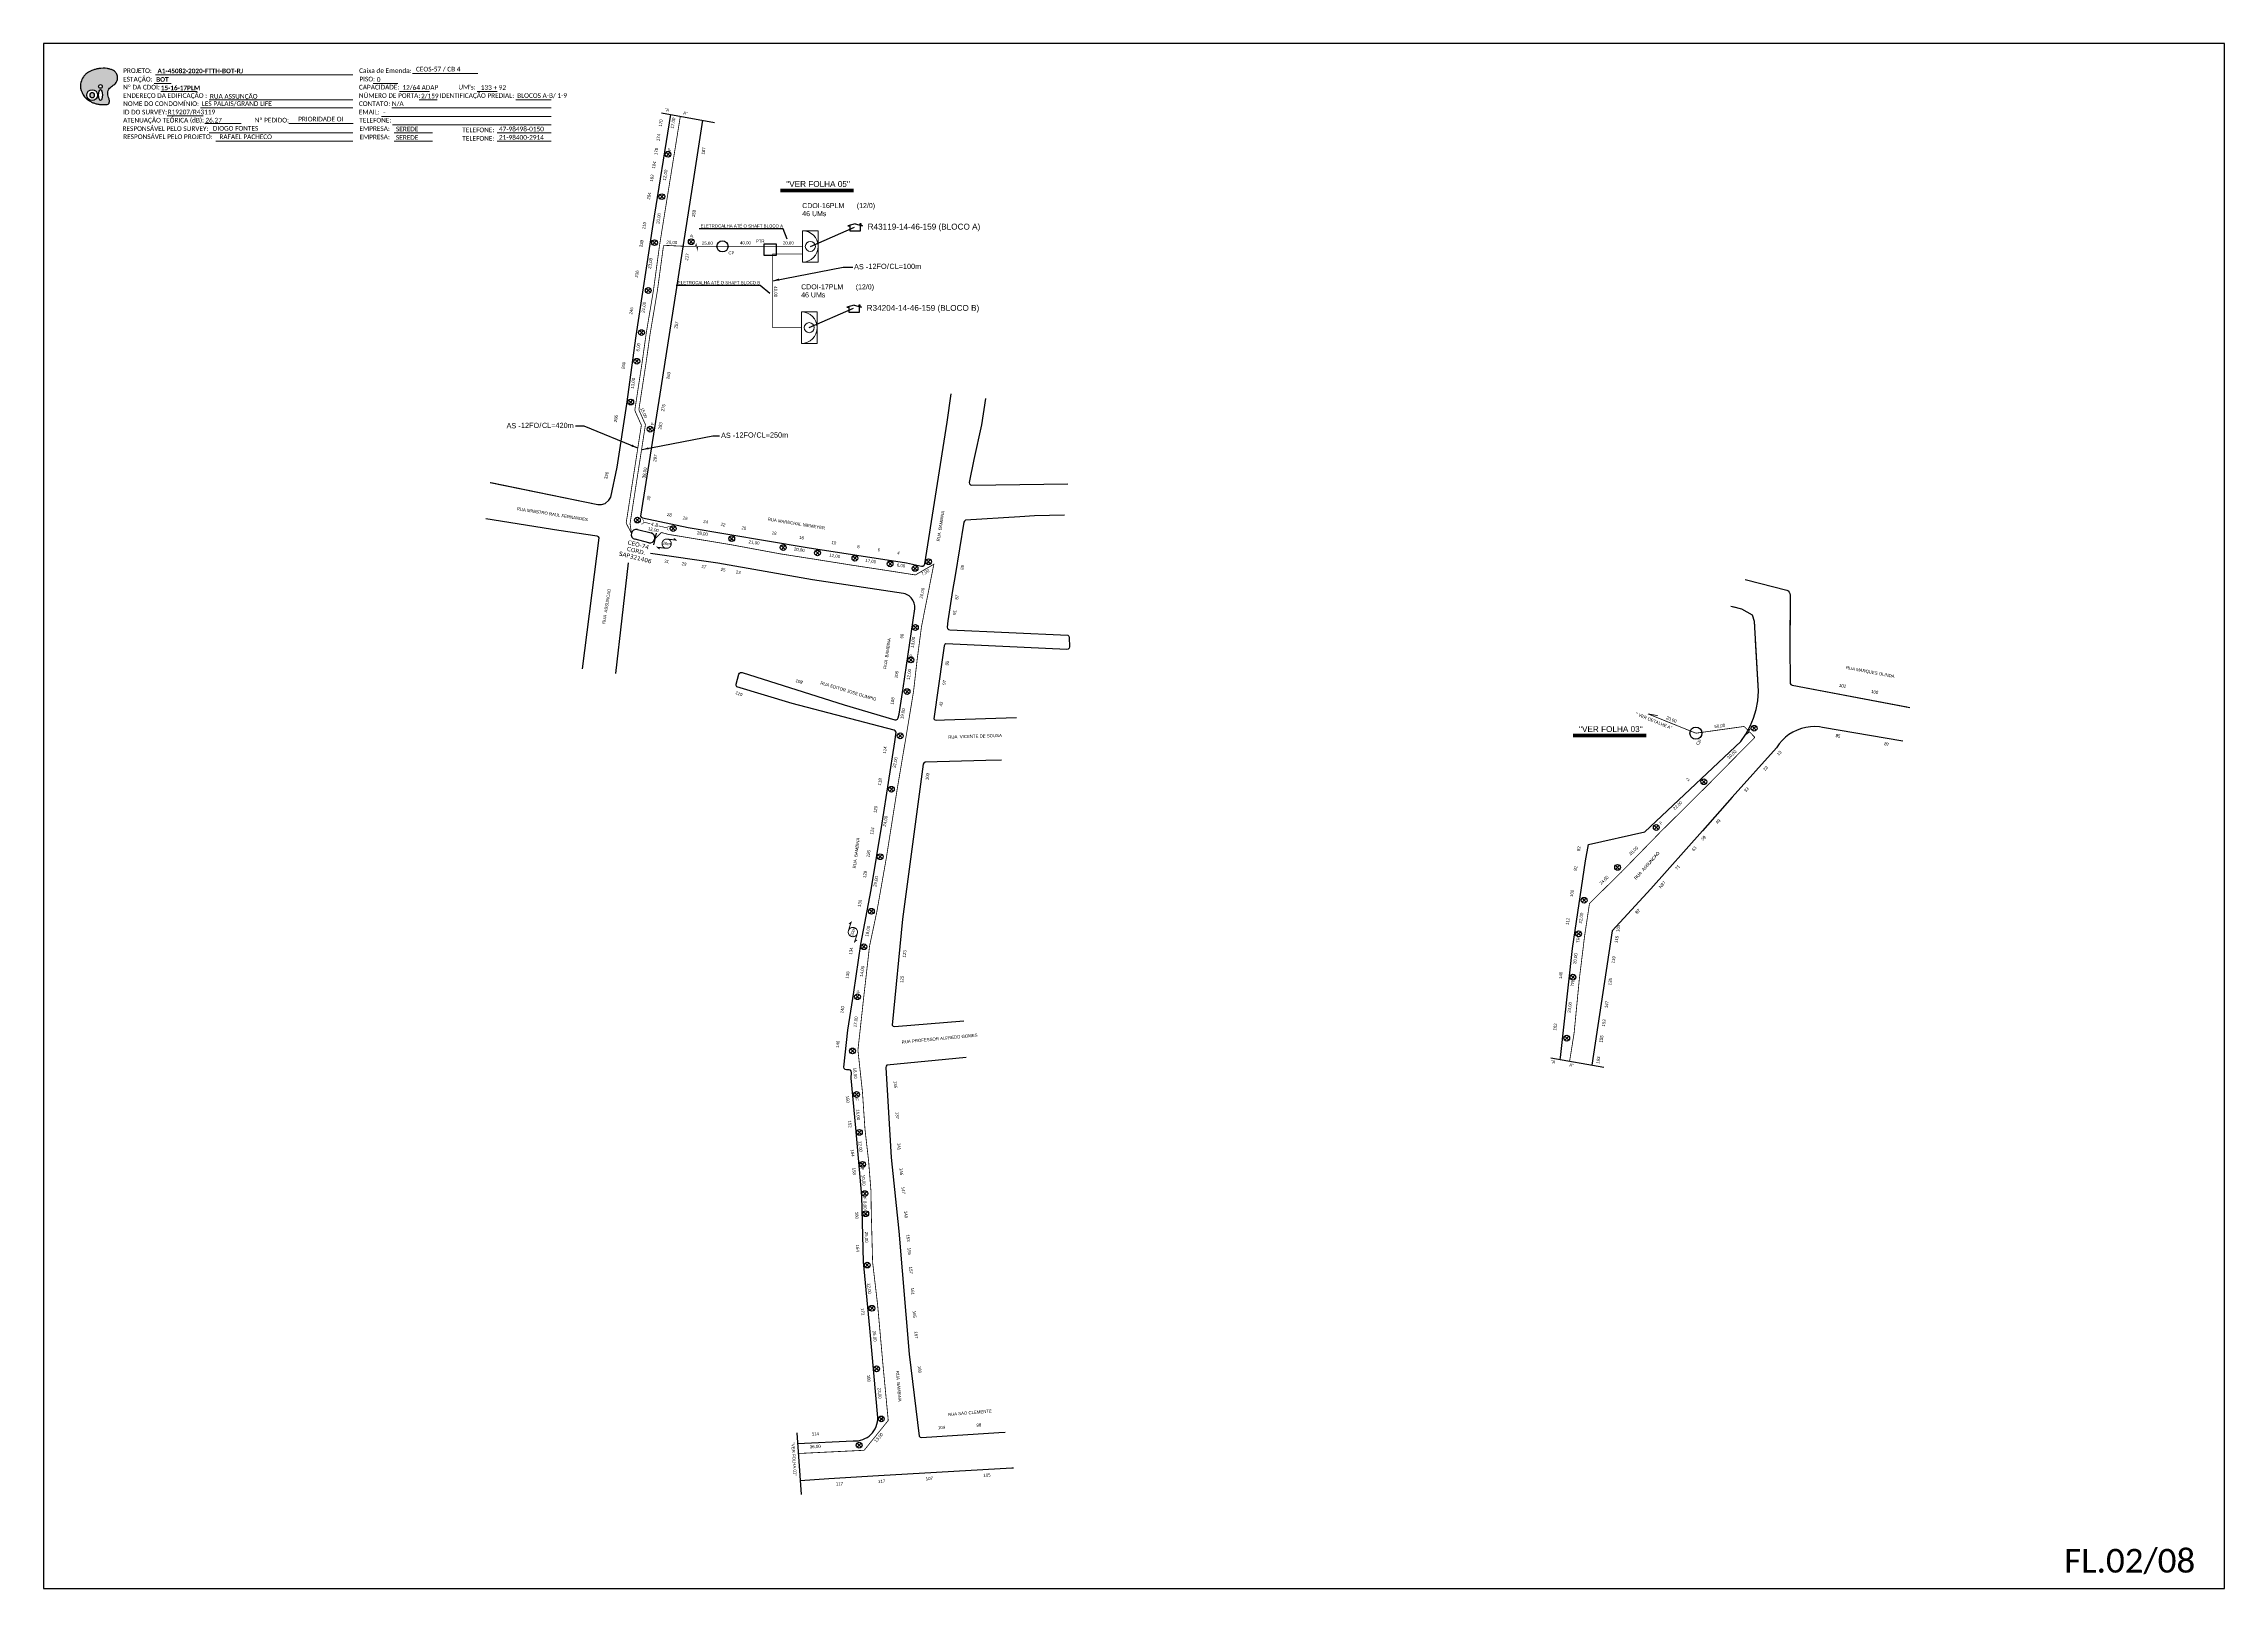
# Model space of a CAD drawing. Header units: inches. Extents: x 10034 to 13570, y 6075 to 9325.
# Drawn here: x 10933 to 11772, y 8731 to 9325 of the extents above; entities that cross this region are included whole.
import ezdxf
from ezdxf.enums import TextEntityAlignment as Align

# ---------------------------------------------------------------- set-up
doc = ezdxf.new("R2010")
doc.units = ezdxf.units.IN
doc.header["$MEASUREMENT"] = 0
doc.linetypes.add('DASHED', pattern=[0.75, 0.5, -0.25])
doc.layers.add("20.0-LEGENDA DOS CDO'S", color=1, linetype='Continuous', lineweight=0)
doc.layers.add('20.1-CDO_INTERIOR', color=1, linetype='Continuous', lineweight=0)
for name, color, linetype in [('20.4-CEOS', 1, 'Continuous'), ('ALINHAMENTO PREDIAL', 120, 'Continuous'), ('CAIXAS SUB.', 7, 'Continuous'), ('CAP a instalar', 1, 'Continuous'), ('Cordoalha', 7, 'Continuous'), ('Legenda', 1, 'Continuous'), ('METRAGEM', 7, 'Continuous'), ('NOME LOGRADOURO', 252, 'Continuous'), ('NUMERAÇÃO', 7, 'Continuous'), ('surveys', 7, 'Continuous'), ('surveys legendas', 7, 'Continuous')]:
    doc.layers.add(name, color=color, linetype=linetype)
doc.layers.add('DROP DE CLIENTE', color=140, linetype='Continuous', plot=False)
doc.styles.add('ARIAL', font='arial.ttf')
doc.styles.add('siredit', font='verdana.ttf')
doc.styles.add('WMF-Calibri0', font='CALIBRI.TTF')
doc.styles.add('WMF-Calibri1', font='CALIBRIB.TTF')
doc.linetypes.add('FENCELINE1', pattern='A,0.25,-0.1,[133,ltypeshp.shx,S=0.1,R=0,X=-0.1,Y=0],-0.1,1', length=1.45)
doc.dimstyles.new('ISO-25', dxfattribs={"dimtxt": 2.5, "dimasz": 2.5, "dimexe": 1.25, "dimexo": 0.625, "dimtad": 1, "dimtxsty": 'Standard', "dimcen": 2.5, "dimadec": 0, "dimazin": 0, "dimtfac": 1, "dimtmove": 0, "dimatfit": 3, "dimfxl": 0, "dimarcsym": 0})
doc.dimstyles.get("Standard").update_dxf_attribs({"dimtxt": 0.18, "dimasz": 0.18, "dimexe": 0.18, "dimexo": 0.0625, "dimgap": 0.09, "dimtad": 0, "dimtih": 1, "dimtoh": 1, "dimdec": 4, "dimzin": 0, "dimdsep": 46, "dimtxsty": 'Standard', "dimcen": 0.09, "dimadec": 0, "dimazin": 0, "dimtfac": 1, "dimtdec": 4, "dimtofl": 0, "dimtmove": 0, "dimatfit": 3, "dimfxl": 0, "dimtolj": 1, "dimtzin": 0, "dimarcsym": 0})

# ---------------------------------------------------------------- blocks, each defined once
blk = doc.blocks.new('OI')
h = blk.add_hatch(color=40)
edge = h.paths.add_edge_path()
edge.add_spline(control_points=[(4.35, -0.67), (3.92, -0.99), (3.26, -1.5), (2.81, -2.59), (2.9, -3.5), (3.06, -4.27), (3.31, -4.85), (3.37, -5.39), (3.4, -5.88), (3.2, -6.4), (2.54, -6.61), (1.65, -6.63), (0.55, -6.67), (-0.56, -6.42), (-1.61, -6.14), (-2.77, -5.61), (-3.92, -4.77), (-4.89, -3.7), (-5.34, -2.65), (-5.6, -1.94), (-5.85, -0.96), (-5.71, 0.47), (-5.1, 2.02), (-4.14, 3.02), (-3.3, 3.61), (-2.37, 4.16), (-1.36, 4.44), (-0.56, 4.7), (0.79, 4.85), (2.24, 4.97), (3.79, 4.57), (4.67, 4.21), (5.44, 3.65), (5.76, 2.99), (6.03, 2.21), (6.01, 1.46), (5.72, 0.64), (5.31, 0.08), (4.88, -0.38), (4.51, -0.55), (4.35, -0.67)], knot_values=[0, 0, 0, 0, 1.60434, 2.417191, 3.427595, 4.282808, 4.776746, 5.304182, 5.888771, 6.258406, 6.858137, 7.79129, 8.986195, 10.124242, 11.187857, 12.242908, 13.953784, 15.414161, 16.515391, 17.349188, 17.675853, 19.552021, 21.515531, 22.568638, 23.63245, 24.621084, 25.782718, 26.745347, 27.142653, 29.870543, 31.004649, 31.921532, 32.709589, 33.801391, 34.042471, 35.192333, 35.971461, 36.628871, 37.254359, 37.836911, 37.836911, 37.836911, 37.836911], degree=3, periodic=0)
h.paths.add_polyline_path([(1.13, -0.87, -1), (-0.04, -0.87, -1)], flags=16)
edge = h.paths.add_edge_path(flags=16)
edge.add_ellipse((0.56, -3.59), major_axis=(-0.02, 1.71), ratio=0.361305, start_angle=0, end_angle=360)
h.paths.add_polyline_path([(-0.36, -3.62, -1), (-3.8, -3.62, -1)], flags=16)
edge = h.paths.add_edge_path(flags=0)
edge.add_ellipse((-2.08, -3.62), major_axis=(0, 0.885), ratio=0.758294, start_angle=0, end_angle=360)
at = {"color": 40}
for centre, radius in [((-2.08, -3.62), 1.72), ((0.54, -0.87), 0.587)]:
    blk.add_circle(centre, radius, dxfattribs=at)
blk.add_ellipse((-2.08, -3.62), major_axis=(0, 0.885), ratio=0.758294, start_param=-3.141592653589792, end_param=3.141592653589792, dxfattribs=at)
blk.add_ellipse((0.56, -3.59), major_axis=(-0.02, 1.71), ratio=0.361305, dxfattribs=at)
at = {"color": 40, "start_tangent": (-0.800898, -0.598801), "end_tangent": (-0.800898, -0.598801)}
blk.add_spline([(4.35, -0.67), (3.2, -1.78), (2.9, -2.54), (2.92, -3.55), (3.12, -4.38), (3.28, -4.85), (3.37, -5.37), (3.35, -5.95), (3.2, -6.29), (2.66, -6.55), (1.73, -6.63), (0.54, -6.62), (-0.58, -6.41), (-1.6, -6.11), (-2.56, -5.67), (-3.95, -4.67), (-4.89, -3.56), (-5.37, -2.56), (-5.64, -1.78), (-5.72, -1.46), (-5.63, 0.42), (-4.84, 2.22), (-4.13, 2.99), (-3.27, 3.62), (-2.4, 4.09), (-1.3, 4.47), (-0.37, 4.72), (0.02, 4.77), (2.75, 4.8), (3.85, 4.53), (4.69, 4.16), (5.31, 3.68), (5.85, 2.73), (5.93, 2.5), (5.94, 1.35), (5.67, 0.62), (5.29, 0.08), (4.84, -0.36), (4.35, -0.67)], degree=3, dxfattribs=at)
blk = doc.blocks.new('SURVEY_SURVEY')
for p, q in [((0, 0.0000127), (-0.0000126, 0.000009)), ((-0.0000126, 0.000009), (-0.0000086, 0.000009)), ((-0.0000086, 0), (-0.0000086, 0.000009)), ((0.0000086, 0), (-0.0000086, 0)), ((0, 0.0000127), (0.0000126, 0.000009)), ((0.0000084, 0.0000132), (0.0000098, 0.0000132)), ((0.0000084, 0.0000103), (0.0000084, 0.0000132)), ((0.0000126, 0.000009), (0.0000086, 0.000009)), ((0.0000086, 0.000009), (0.0000086, 0)), ((0.0000098, 0.0000132), (0.0000098, 0.0000099))]:
    blk.add_line(p, q)
blk = doc.blocks.new('CDOI_INT')
at = {"layer": '20.1-CDO_INTERIOR', "color": 0, "lineweight": 18}
blk.add_lwpolyline([(4.25, -4.25), (4.25, 4.25), (0, 4.25), (0, -4.25)], close=True, dxfattribs=at)
blk.add_circle((2.12, 0), 1.36, dxfattribs=at)
blk.add_arc((0, 0), 4.25, 270, 90, dxfattribs=at)
at = {"layer": "20.0-LEGENDA DOS CDO'S", "color": 0, "style": 'ARIAL'}
for tag, p in [('SAP', (-0.08, 6.23)), ('CDO_N', (-0.08, 10.38)), ('SURVEY', (-0.08, 8.2)), ('SPLITER_1', (21.18, 10.38)), ('SPLITER_2', (21.19, 8.68)), ('1:XX', (5.94, -2.22)), ('UMS', (5.94, -4.24))]:
    blk.add_attdef(tag, p, '', height=1.36, dxfattribs=at)
blk.add_attdef('FIBRAS_UTILIZADAS', text='', height=1.36, dxfattribs=at).set_placement((15.34, 10.38), align=Align.CENTER)

msp = doc.modelspace()

# ---------------------------------------------------------------- linework, layer by layer
for points in [[(10933.35, 8730.9), (11771.91, 8730.9), (11771.91, 9324.9), (10933.35, 9324.9), (10933.35, 8730.9)], [(11170.92, 9298.25), (11191.27, 9294.62)], [(11216.68, 9268.94), (11244.76, 9268.94)], [(11216.68, 9268.49), (11244.76, 9268.49)], [(11216.68, 9268.03), (11244.76, 9268.03)], [(11521.52, 9059.31), (11549.6, 9059.31)], [(11521.52, 9058.86), (11549.6, 9058.86)], [(11521.52, 9058.41), (11549.6, 9058.41)], [(11512.91, 8934.96), (11533.25, 8931.33)], [(11223.01, 8790.74), (11224.6, 8767)]]:
    msp.add_lwpolyline(points)
at = {"color": 7, "lineweight": 0}
for points in [[(10975.82, 9309.58), (10982.37, 9309.58)], [(10976.33, 9312.86), (11052.3, 9312.86)], [(11060.1, 9309.62), (11069.58, 9309.62)], [(11075.14, 9313.35), (11100.28, 9313.35)], [(10978.48, 9306.51), (10992.42, 9306.51)], [(10993.64, 9300.16), (11052.3, 9300.16)], [(10997.05, 9303.27), (11052.3, 9303.27)], [(11067.26, 9300.16), (11128.49, 9300.16)], [(11070.15, 9306.51), (11081.77, 9306.51)], [(11077.73, 9303.27), (11084.68, 9303.27)], [(11100.09, 9306.51), (11107.76, 9306.51)], [(11114.91, 9303.27), (11128.46, 9303.27)], [(10980.8, 9297.1), (10994.74, 9297.1)], [(10995.33, 9294.13), (11009.28, 9294.13)], [(11027.66, 9294.14), (11052.16, 9294.14)], [(11028.17, 9294.14), (11052.32, 9294.14)], [(11063.22, 9296.92), (11128.49, 9296.92)], [(11067.51, 9293.69), (11128.49, 9293.69)], [(10997.05, 9290.58), (11052.3, 9290.58)], [(10999.54, 9287.34), (11052.3, 9287.34)], [(11068.12, 9290.58), (11082.92, 9290.58)], [(11068.12, 9287.34), (11082.92, 9287.34)], [(11107.72, 9290.58), (11128.49, 9290.58)], [(11107.72, 9287.34), (11128.49, 9287.34)]]:
    msp.add_lwpolyline(points, dxfattribs=at)
at = {"color": 1, "linetype": 'FENCELINE1', "ltscale": 2, "const_width": 0.3}
for points in [[(11178.18, 9296.96), (11170.2, 9247.42)], [(11160.66, 9183.87), (11163.52, 9202.52), (11165.05, 9213.44), (11167.84, 9229.97), (11170.2, 9247.42)], [(11162.23, 9184.08), (11165.02, 9202.3), (11166.55, 9213.21), (11169.34, 9229.74), (11171.71, 9247.22)], [(11171.8, 9247.35), (11180.76, 9246.92), (11182.85, 9246.92)], [(11185.64, 9246.92), (11225.16, 9246.92)], [(11225.16, 9243.97), (11213.7, 9243.97), (11213.7, 9215.68), (11224.75, 9215.68)], [(11157.35, 9140.54), (11163.2, 9178.19), (11160.66, 9183.87)], [(11158.85, 9140.31), (11164.77, 9178.4), (11162.23, 9184.08)], [(11159.36, 9136.63), (11157.35, 9140.54)], [(11159.36, 9136.63), (11158.85, 9140.31)], [(11168.37, 9134.41), (11170.88, 9136.93)], [(11223.55, 8782.77), (11248.86, 8784), (11258.13, 8795.47), (11256.12, 8816.64), (11254.04, 8839.95), (11252.12, 8856.29), (11251.6, 8875.54), (11251.48, 8883.79), (11250.58, 8895.2), (11249.18, 8907.47), (11248.21, 8921.8), (11246.47, 8937.83), (11248.7, 8958.23), (11250.93, 8977.81), (11253.79, 8991.34), (11257.41, 9011.86), (11261.59, 9038.34), (11265, 9058.55), (11267.86, 9075.8), (11269.25, 9088.09), (11270.92, 9100.75), (11275.66, 9124.7), (11268.56, 9120.59), (11257.82, 9122.27), (11244.1, 9124.36), (11229.68, 9126.66), (11216.73, 9128.68), (11197.14, 9132.31), (11173.47, 9136.21), (11170.88, 9136.93)], [(11568.69, 9059.74), (11550.25, 9067.17)], [(11591.36, 9058.14), (11573.21, 9039.75), (11555.09, 9021.79), (11539.94, 9006.24), (11527.78, 8994.3), (11525.9, 8981.79), (11523.85, 8965.03), (11521.86, 8944.4), (11520.14, 8933.67)], [(11587.26, 9062.34), (11568.69, 9059.74)], [(11587.93, 9061.67), (11587.26, 9062.34)], [(11591.36, 9058.14), (11589.87, 9059.67)]]:
    msp.add_lwpolyline(points, dxfattribs=at)
at = {"color": 1}
for points in [[(11172.64, 9283.11), (11174.25, 9281.58)], [(11174.21, 9283.14), (11172.68, 9281.54)], [(11170.26, 9266.82), (11171.86, 9265.29)], [(11171.82, 9266.86), (11170.3, 9265.25)], [(11181.56, 9249.5), (11183.17, 9247.97)], [(11183.13, 9249.54), (11181.6, 9247.93)], [(11167.47, 9249.12), (11169.07, 9247.59)], [(11169.03, 9249.16), (11167.5, 9247.55)], [(11165.04, 9230.74), (11166.65, 9229.21)], [(11166.61, 9230.78), (11165.08, 9229.17)], [(11162.44, 9214.54), (11164.05, 9213.01)], [(11164.01, 9214.57), (11162.48, 9212.97)], [(11160.64, 9203.54), (11162.25, 9202.01)], [(11162.21, 9203.58), (11160.68, 9201.97)], [(11158.28, 9187.84), (11159.89, 9186.31)], [(11159.85, 9187.88), (11158.32, 9186.27)], [(11165.78, 9177.39), (11167.39, 9175.86)], [(11167.35, 9177.43), (11165.82, 9175.82)], [(11160.89, 9142.46), (11162.5, 9140.93)], [(11162.46, 9142.5), (11160.93, 9140.89)], [(11174.62, 9139.18), (11176.22, 9137.65)], [(11176.19, 9139.22), (11174.66, 9137.62)], [(11197.14, 9135.3), (11198.75, 9133.78)], [(11198.71, 9135.34), (11197.18, 9133.74)], [(11216.94, 9131.86), (11218.55, 9130.33)], [(11218.51, 9131.9), (11216.98, 9130.3)], [(11230.13, 9129.82), (11231.74, 9128.29)], [(11231.7, 9129.86), (11230.17, 9128.25)], [(11244.52, 9127.78), (11246.13, 9126.25)], [(11246.09, 9127.82), (11244.56, 9126.21)], [(11258.04, 9125.59), (11259.65, 9124.06)], [(11259.61, 9125.63), (11258.08, 9124.02)], [(11267.64, 9123.86), (11269.25, 9122.33)], [(11269.21, 9123.9), (11267.68, 9122.29)], [(11272.83, 9126.45), (11274.43, 9124.92)], [(11274.39, 9126.49), (11272.86, 9124.88)], [(11267.78, 9101.14), (11269.38, 9099.62)], [(11269.34, 9101.18), (11267.82, 9099.58)], [(11266, 9088.67), (11267.61, 9087.14)], [(11267.57, 9088.71), (11266.04, 9087.1)], [(11264.56, 9076.51), (11266.17, 9074.98)], [(11266.13, 9076.55), (11264.6, 9074.94)], [(11261.93, 9059.47), (11263.53, 9057.94)], [(11263.49, 9059.51), (11261.97, 9057.91)], [(11590.31, 9062.41), (11591.91, 9060.88)], [(11591.87, 9062.45), (11590.35, 9060.85)], [(11570.92, 9041.83), (11572.53, 9040.3)], [(11572.49, 9041.87), (11570.96, 9040.26)], [(11258.55, 9038.95), (11260.16, 9037.42)], [(11260.12, 9038.99), (11258.59, 9037.38)], [(11552.67, 9024.23), (11554.27, 9022.7)], [(11554.23, 9024.27), (11552.71, 9022.66)], [(11254.21, 9013.02), (11255.82, 9011.5)], [(11255.78, 9013.06), (11254.25, 9011.46)], [(11537.78, 9008.91), (11539.38, 9007.38)], [(11539.35, 9008.95), (11537.82, 9007.34)], [(11250.84, 8992.02), (11252.44, 8990.49)], [(11252.4, 8992.06), (11250.88, 8990.45)], [(11524.9, 8996.27), (11526.51, 8994.75)], [(11526.47, 8996.31), (11524.94, 8994.71)], [(11522.78, 8983.36), (11524.39, 8981.83)], [(11524.35, 8983.4), (11522.82, 8981.79)], [(11247.98, 8978.4), (11249.58, 8976.87)], [(11249.55, 8978.44), (11248.02, 8976.83)], [(11520.63, 8966.7), (11522.23, 8965.17)], [(11522.2, 8966.73), (11520.67, 8965.13)], [(11245.5, 8959.16), (11247.11, 8957.64)], [(11247.07, 8959.2), (11245.54, 8957.6)], [(11518.24, 8943.23), (11519.85, 8941.7)], [(11519.81, 8943.27), (11518.28, 8941.66)], [(11243.59, 8938.31), (11245.2, 8936.78)], [(11245.16, 8938.35), (11243.63, 8936.74)], [(11245.14, 8921.57), (11246.75, 8920.04)], [(11246.71, 8921.61), (11245.18, 8920.01)], [(11246.25, 8907.01), (11247.85, 8905.48)], [(11247.81, 8907.05), (11246.29, 8905.44)], [(11247.48, 8894.72), (11249.09, 8893.19)], [(11249.05, 8894.76), (11247.52, 8893.15)], [(11248.34, 8883.47), (11249.95, 8881.94)], [(11249.91, 8883.51), (11248.38, 8881.9)], [(11248.67, 8875.75), (11250.28, 8874.22)], [(11250.24, 8875.79), (11248.71, 8874.18)], [(11249.25, 8855.99), (11250.85, 8854.46)], [(11250.81, 8856.03), (11249.28, 8854.42)], [(11251.06, 8839.36), (11252.67, 8837.83)], [(11252.63, 8839.4), (11251.1, 8837.79)], [(11252.87, 8816.08), (11254.47, 8814.55)], [(11254.43, 8816.12), (11252.9, 8814.51)], [(11254.67, 8796.82), (11256.28, 8795.29)], [(11256.24, 8796.86), (11254.71, 8795.25)], [(11246.14, 8786.74), (11247.75, 8785.21)], [(11247.71, 8786.78), (11246.18, 8785.17)]]:
    msp.add_lwpolyline(points, dxfattribs=at)
at = {"color": 1, "linetype": 'FENCELINE1', "ltscale": 2, "const_width": 0.3}
msp.add_lwpolyline([(11170.2, 9247.42), (11170.2, 9247.42)], close=True, dxfattribs=at)
at = {"color": 5, "const_width": 0.285}
for points in [[(11182.85, 9246.92), (11184.03, 9246.92), (11184.25, 9247.73), (11184.73, 9245.79), (11184.85, 9246.92), (11185.64, 9246.92)], [(11587.93, 9061.67), (11588.75, 9060.83), (11589.48, 9061.23), (11588.42, 9059.54), (11589.32, 9060.24), (11589.87, 9059.67)]]:
    msp.add_lwpolyline(points, dxfattribs=at)
at = {"color": 5}
msp.add_lwpolyline([(11210.36, 9247.94), (11215.03, 9247.94), (11215.03, 9243.37), (11210.36, 9243.37)], close=True, dxfattribs=at)
at = {"color": 1, "const_width": 0.377}
for points in [[(11173.12, 9134.39, 1.000012), (11172.72, 9130.85, 0.999978)], [(11242.83, 8983.81, 1.000012), (11246.23, 8982.74, 0.999978)]]:
    msp.add_lwpolyline(points, format="xyb", close=True, dxfattribs=at)
at = {"color": 1, "const_width": 0.377, "elevation": 0.38}
for points in [[(11173.12, 9134.39), (11176.46, 9134.01), (11175.7, 9134.66)], [(11242.83, 8983.81), (11243.83, 8987.02), (11243.05, 8986.39)]]:
    msp.add_lwpolyline(points, dxfattribs=at)
at = {"color": 1}
for points, const_width in [([(11172.72, 9130.85), (11169.39, 9131.22), (11170.26, 9130.51)], 0.377), ([(11550.25, 9067.17), (11554.05, 9066.48)], 0.3), ([(11246.23, 8982.74), (11245.23, 8979.55), (11246.1, 8980.27)], 0.377)]:
    msp.add_lwpolyline(points, dxfattribs=dict(at, const_width=const_width))
for centre in [(11173.44, 9282.34), (11171.06, 9266.05), (11168.27, 9248.36), (11182.37, 9248.73), (11165.84, 9229.97), (11163.24, 9213.77), (11161.44, 9202.77), (11159.09, 9187.08), (11166.58, 9176.63), (11161.69, 9141.69), (11175.42, 9138.42), (11197.94, 9134.54), (11217.74, 9131.1), (11230.94, 9129.05), (11245.32, 9127.01), (11258.84, 9124.83), (11268.44, 9123.1), (11273.63, 9125.69), (11268.58, 9100.38), (11266.8, 9087.9), (11265.36, 9075.75), (11262.73, 9058.71), (11591.11, 9061.65), (11571.73, 9041.06), (11259.35, 9038.18), (11553.47, 9023.46), (11255.02, 9012.26), (11538.58, 9008.15), (11251.64, 8991.25), (11525.71, 8995.51), (11523.59, 8982.59), (11248.78, 8977.64), (11521.43, 8965.93), (11246.3, 8958.4), (11519.04, 8942.46), (11244.4, 8937.55), (11245.95, 8920.81), (11247.05, 8906.25), (11248.29, 8893.95), (11249.14, 8882.71), (11249.47, 8874.98), (11250.05, 8855.22), (11251.86, 8838.59), (11253.67, 8815.32), (11255.47, 8796.05), (11246.94, 8785.97)]:
    msp.add_circle(centre, 1.11, dxfattribs=at)
at = {"color": 5}
msp.add_circle((11194.39, 9246.92), 2.14, dxfattribs=at)
at = {"layer": '20.4-CEOS', "color": 1}
for p, q in [((11166.03, 9133), (11160.77, 9134.3)), ((11161.7, 9138.05), (11166.95, 9136.75))]:
    msp.add_line(p, q, dxfattribs=at)
msp.add_lwpolyline([(11168.92, 9136.67), (11167.81, 9132.15)], dxfattribs=at)
for centre, start, end in [((11161.23, 9136.17), 76.13636, 256.13636), ((11166.49, 9134.87), 256.13636, 76.13636)]:
    msp.add_arc(centre, 1.93, start, end, dxfattribs=at)
at = {"layer": 'ALINHAMENTO PREDIAL'}
for points in [[(11105.08, 9156.14), (11146.51, 9147.62), (11147.93, 9147.64), (11149.27, 9148.09), (11150.71, 9149.29), (11151.4, 9150.53), (11153.85, 9162), (11157.64, 9186.22), (11161.23, 9212.5), (11167.76, 9255.37), (11174.56, 9297.6)], [(11105.37, 9156.08), (11146.51, 9147.62), (11147.93, 9147.64), (11149.27, 9148.09), (11150.71, 9149.29), (11151.4, 9150.53), (11153.85, 9162), (11157.64, 9186.22), (11161.23, 9212.5), (11167.76, 9255.37), (11174.56, 9297.6)], [(11186.7, 9295.44), (11183.41, 9273.77), (11170.68, 9192.52), (11162.86, 9143.23), (11163.14, 9142.8), (11163.6, 9142.56), (11181.2, 9138.78), (11226.93, 9131.19), (11265.1, 9125.22), (11270.95, 9124), (11271.47, 9124.03), (11271.9, 9124.32), (11272.14, 9124.83), (11280.76, 9179.29), (11282.36, 9190.22)], [(11295.54, 9188.38), (11294.01, 9178.27), (11290.98, 9165.02), (11289.25, 9156.16), (11289.39, 9155.66), (11289.76, 9155.3), (11290.25, 9155.17), (11327.22, 9155.68)], [(11140.54, 9084.52), (11146.97, 9134.81), (11146.7, 9135.25), (11146.16, 9135.51), (11131.45, 9137.64), (11103.36, 9142.2)], [(11325.91, 9143.59), (11314.35, 9143.28), (11308.79, 9143), (11287.85, 9141.61), (11287.43, 9141.3), (11287.22, 9140.83), (11283.92, 9120.34), (11282.78, 9114.66), (11281.04, 9102.94), (11280.83, 9100.56), (11280.94, 9100.05), (11281.29, 9099.67), (11281.78, 9099.51), (11327.2, 9097.38), (11327.58, 9097.03), (11327.73, 9096.54), (11327.85, 9092.9), (11327.69, 9092.41), (11327.31, 9092.06), (11326.81, 9091.95), (11280.27, 9094.09), (11279.85, 9093.79), (11279.64, 9093.32), (11279.08, 9089.79), (11275.67, 9065.2)], [(11158.08, 9125.23), (11153.23, 9082.71)], [(11242.62, 8945.5), (11244.89, 8960.18), (11247.56, 8978.59), (11251.6, 8999.49), (11255.82, 9025.12), (11260.7, 9056.42), (11261.12, 9060.17), (11260.85, 9060.61), (11260.41, 9060.86), (11221.2, 9071.17), (11199.94, 9077.6), (11199.64, 9078.03), (11199.62, 9078.62), (11200.63, 9082.42), (11200.89, 9082.86), (11201.34, 9083.12), (11201.9, 9083.11), (11241.16, 9070.6), (11260.7, 9064.94), (11261.22, 9064.93), (11261.67, 9065.18), (11261.94, 9065.62), (11262.37, 9067.12), (11263.91, 9077.02), (11268.32, 9107.55), (11268.35, 9108.12), (11268.32, 9108.69), (11268.24, 9109.25), (11268.09, 9109.8), (11267.89, 9110.33), (11267.63, 9110.84), (11267.33, 9111.32), (11266.97, 9111.76), (11266.57, 9112.17), (11266.13, 9112.53), (11265.65, 9112.84), (11265.14, 9113.1), (11264.61, 9113.31), (11263.98, 9113.47), (11229, 9118.68), (11192.62, 9125.18), (11166.72, 9128.84)], [(11587.59, 9118.81), (11603.62, 9114.73), (11604.16, 9114.43), (11604.59, 9113.98), (11604.86, 9113.41), (11604.94, 9112.84), (11604.87, 9093.75), (11604.97, 9078.88), (11605.25, 9078.44), (11605.73, 9078.21), (11651, 9069.65)], [(11588.19, 9118.66), (11603.62, 9114.73), (11604.16, 9114.43), (11604.59, 9113.98), (11604.86, 9113.41), (11604.94, 9112.84), (11604.9, 9101.27)], [(11516.52, 8934.31), (11516.63, 8935.04), (11521.22, 8976.97), (11526.23, 9010.68), (11527.4, 9016.93), (11549.04, 9021.86), (11586.02, 9056.55), (11587.95, 9059.37), (11589.58, 9062.38), (11590.89, 9065.54), (11591.86, 9068.82), (11592.48, 9072.18), (11592.74, 9075.85), (11591.24, 9102.68), (11590.44, 9105.19), (11586.34, 9107.39), (11582.93, 9108.29)], [(11591.35, 9100.84), (11591.24, 9102.68), (11590.44, 9105.19), (11586.34, 9107.39), (11582.14, 9108.5)], [(11516.52, 8934.31), (11516.63, 8935.04), (11521.22, 8976.97), (11526.23, 9010.68), (11527.4, 9016.93), (11549.04, 9021.86), (11586.02, 9056.55), (11587.95, 9059.37), (11589.58, 9062.38), (11590.89, 9065.54), (11591.86, 9068.82), (11592.48, 9072.18), (11592.74, 9075.85), (11591.64, 9095.56)], [(11604.87, 9095.3), (11604.87, 9093.75), (11604.97, 9078.88), (11605.25, 9078.44), (11605.73, 9078.21), (11649.79, 9069.88)], [(11275.67, 9065.2), (11276.04, 9064.85), (11276.55, 9064.73), (11279.77, 9064.83), (11307.45, 9065.74)], [(11648.27, 9056.63), (11617.38, 9061.95), (11616.23, 9062.14), (11614.47, 9062.27), (11612.7, 9062.22), (11610.95, 9061.98), (11609.24, 9061.56), (11607.58, 9060.96), (11605.99, 9060.2), (11604.49, 9059.27), (11603.09, 9058.19), (11601.81, 9056.97), (11600.67, 9055.62), (11599.68, 9054.16), (11582.63, 9035.12), (11571.18, 9022.17), (11551.42, 8999.84)], [(11301.73, 9049.37), (11295.7, 9049.21), (11272.27, 9048.57), (11271.85, 9048.28), (11271.62, 9047.77), (11263.57, 8988.22), (11259.62, 8947.51)], [(11551.42, 8999.84), (11536.5, 8983.76), (11528.66, 8932.15)], [(11259.62, 8947.51), (11259.99, 8947.14), (11260.57, 8947.01), (11287.19, 8949.12)], [(11223.29, 8786.64), (11244.7, 8787.61), (11245.62, 8787.59), (11246.54, 8787.67), (11247.45, 8787.85), (11248.33, 8788.12), (11249.18, 8788.48), (11249.99, 8788.93), (11250.75, 8789.46), (11251.45, 8790.07), (11252.08, 8790.74), (11252.63, 8791.48), (11253.11, 8792.27), (11253.5, 8793.11), (11253.8, 8793.99), (11254.01, 8794.89), (11254.12, 8795.8), (11254.14, 8796.61), (11251.04, 8830.99), (11248.65, 8856.44), (11248.01, 8881.77), (11245.71, 8908.05), (11243.9, 8927.09), (11244.03, 8929.23), (11243.93, 8929.74), (11243.59, 8930.12), (11243.04, 8930.29), (11242.11, 8930.29), (11241.61, 8930.42), (11241.24, 8930.79), (11241.11, 8931.36), (11242.62, 8945.5)], [(11288.04, 8935.09), (11257.65, 8932.05), (11257.29, 8931.68), (11257.17, 8931.14)], [(11257.17, 8931.14), (11259.21, 8896.59), (11262.26, 8868.23), (11266.15, 8820.91), (11270.06, 8789.41), (11270.43, 8789.05), (11270.98, 8788.93), (11300.67, 8790.84), (11303.09, 8791.02)], [(11306.23, 8777.14), (11305.67, 8777.16), (11254.37, 8774.17), (11235.29, 8772.99), (11224.24, 8772.3)]]:
    msp.add_lwpolyline(points, dxfattribs=at)
at = {"layer": 'CAIXAS SUB.', "color": 5}
msp.add_circle((11568.69, 9059.74), 2.31, dxfattribs=at)
at = {"layer": 'Cordoalha'}
for points, const_width in [([(11163.19, 9140.19, 0.925134), (11163.55, 9141.87)], 0.187), ([(11174.05, 9139.29, 0.983116), (11173.71, 9137.75, 0.983116)], 0.171)]:
    msp.add_lwpolyline(points, format="xyb", dxfattribs=dict(at, const_width=const_width))
at = {"layer": 'Cordoalha', "const_width": 0.247}
for points in [[(11166.64, 9140.32), (11164.15, 9140.86)], [(11173.14, 9138.68), (11169.82, 9139.45)]]:
    msp.add_lwpolyline(points, dxfattribs=at)
at = {"layer": 'DROP DE CLIENTE'}
for points in [[(11228.17, 9246.92), (11245.14, 9254.37)], [(11227.77, 9215.68), (11244.73, 9223.13)]]:
    msp.add_lwpolyline(points, dxfattribs=at)

# ---------------------------------------------------------------- block references
at = {"color": 7, "xscale": 1.213923925163966, "yscale": 1.213923925163726, "zscale": 1.213923925163967, "rotation": 0.1532896023734424}
msp.add_blockref('OI', (10954.53, 9309.49), dxfattribs=at)
at = {"layer": 'CAP a instalar', "color": 1, "ltscale": 7}
ref = msp.add_blockref('CDOI_INT', (11225.16, 9246.92), dxfattribs=dict(at, xscale=1.419610670391194, yscale=1.419610670391194, zscale=1.419610670391334))
ref.add_attrib('CDO_N', 'CDOI-16PLM', (11225.04, 9261.66), dxfattribs={"layer": "20.0-LEGENDA DOS CDO'S", "color": 0, "height": 1.931, "style": 'ARIAL'})
ref.add_attrib('FIBRAS_UTILIZADAS', '       (12/0)', dxfattribs={"layer": "20.0-LEGENDA DOS CDO'S", "color": 0, "height": 1.931, "style": 'ARIAL'}).set_placement((11246.93, 9261.66), align=Align.CENTER)
ref.add_attrib('SURVEY', '46 UMs', (11225.05, 9258.56), dxfattribs={"layer": "20.0-LEGENDA DOS CDO'S", "color": 0, "height": 1.931, "style": 'ARIAL'})
ref = msp.add_blockref('CDOI_INT', (11224.75, 9215.68), dxfattribs=dict(at, xscale=1.419610670391194, yscale=1.419610670391194, zscale=1.419610670391334))
ref.add_attrib('CDO_N', 'CDOI-17PLM', (11224.64, 9230.42), dxfattribs={"layer": "20.0-LEGENDA DOS CDO'S", "color": 0, "height": 1.931, "style": 'ARIAL'})
ref.add_attrib('FIBRAS_UTILIZADAS', '       (12/0)', dxfattribs={"layer": "20.0-LEGENDA DOS CDO'S", "color": 0, "height": 1.931, "style": 'ARIAL'}).set_placement((11246.53, 9230.42), align=Align.CENTER)
ref.add_attrib('SURVEY', '46 UMs', (11224.64, 9227.32), dxfattribs={"layer": "20.0-LEGENDA DOS CDO'S", "color": 0, "height": 1.931, "style": 'ARIAL'})
at = {"layer": 'surveys', "color": 255, "xscale": 224825.4377188987, "yscale": 224825.4377188987, "zscale": 224825.4377188987}
for p in [(11245.44, 9252.75), (11245.04, 9221.51)]:
    msp.add_blockref('SURVEY_SURVEY', p, dxfattribs=at)

# ---------------------------------------------------------------- texts
at = {"color": 7, "lineweight": 0, "style": 'WMF-Calibri0'}
for s, height, p in [('PROJETO:', 1.793, (10963.93, 9313.61)), ('ESTAÇÃO:', 1.793, (10963.93, 9310.33)), ('Nº DA CDOI:', 1.7927, (10963.93, 9307.26)), ('CAPACIDADE:', 1.7927, (11054.58, 9307.26)), ('Caixa de Emenda:', 1.7927, (11054.69, 9313.61)), ('PISO:', 1.793, (11054.76, 9310.37)), ("UM's:", 1.793, (11092.82, 9307.26)), ('ENDEREÇO DA EDIFICAÇÃO :', 1.7927, (10963.93, 9304.02)), ('NOME DO CONDOMÍNIO:', 1.7927, (10963.93, 9300.91)), ('LES PALAIS/GRAND LIFE', 1.7927, (10994.15, 9300.91)), ('CONTATO: N/A', 1.7927, (11054.58, 9300.91)), ('NÚMERO DE PORTA:', 1.7927, (11054.58, 9304.02)), ('IDENTIFICAÇÃO PREDIAL:', 1.7927, (11085.66, 9304.02)), ('BLOCOS A-B/ 1-9', 1.7927, (11115.41, 9304.02)), ('RESPONSÁVEL PELO SURVEY:', 1.7927, (10963.69, 9291.32)), ('ATENUAÇÃO TEÓRICA (dB):', 1.7927, (10963.93, 9294.56)), ('ID DO SURVEY:', 1.7927, (10963.93, 9297.67)), ('26,27', 1.793, (10995.55, 9294.56)), ('Nº PEDIDO:', 1.793, (11014.52, 9294.57)), ('EMAIL:', 1.793, (11054.58, 9297.67)), ('TELEFONE:', 1.793, (11054.76, 9294.56)), ('EMPRESA:', 1.793, (11054.76, 9291.32)), ('TELEFONE:', 1.793, (11094.36, 9290.82)), ('RESPONSÁVEL PELO PROJETO:', 1.7927, (10963.93, 9288.21)), ('EMPRESA:', 1.793, (11054.76, 9288.09)), ('TELEFONE:', 1.793, (11094.36, 9287.58))]:
    msp.add_text(s, height=height, dxfattribs=at).set_placement(p)
at = {"color": 7, "linetype": 'Continuous'}
for s, height, style, p in [('BOT', 1.793, 'WMF-Calibri1', (10976.61, 9310.23)), ('A1-45082-2020-FTTH-BOT-RJ', 1.7927, 'WMF-Calibri1', (10977.13, 9313.51)), ('0', 1.79, 'WMF-Calibri0', (11061.45, 9310.22)), ('12/64 ADAP', 1.793, 'WMF-Calibri0', (11071.32, 9307.13)), ('CEOS-57 / CB 4', 1.7927, 'WMF-Calibri0', (11076.54, 9314.19)), ('133 + 92', 1.793, 'WMF-Calibri0', (11101.44, 9307.11)), ('RUA ASSUNÇÃO', 1.7927, 'WMF-Calibri0', (10997.31, 9303.73)), ('2/159', 1.793, 'WMF-Calibri0', (11078.49, 9303.87)), ('R19207/R43119', 1.7927, 'WMF-Calibri0', (10981.06, 9297.71)), ('DIOGO FONTES', 1.7927, 'WMF-Calibri0', (10998.45, 9291.42)), ('-', 1.79, 'WMF-Calibri0', (11063.93, 9297.52)), ('SEREDE', 1.793, 'WMF-Calibri0', (11068.82, 9291.17)), ('47-98498-0150', 1.7927, 'WMF-Calibri0', (11108.43, 9291.17)), ('RAFAEL PACHECO', 1.7927, 'WMF-Calibri0', (11000.94, 9288.18)), ('SEREDE', 1.793, 'WMF-Calibri0', (11068.82, 9287.94)), ('21-98400-2914', 1.7927, 'WMF-Calibri0', (11108.43, 9287.94)), ('FL.02/08', 9.118, 'WMF-Calibri0', (11710.3, 8736.97))]:
    msp.add_text(s, height=height, dxfattribs=dict(at, style=style)).set_placement(p)
at = {"color": 7, "linetype": 'Continuous', "style": 'WMF-Calibri1'}
msp.add_text('15-16-17PLM', height=1.7927, dxfattribs=at).set_placement((10985.99, 9306.97), align=Align.CENTER)
at = {"color": 7, "style": 'WMF-Calibri0'}
msp.add_text('PRIORIDADE OI', height=1.7927, dxfattribs=at).set_placement((11031.24, 9294.98))
at = {"color": 1, "style": 'ARIAL'}
for s, height, rotation, p in [('F', 1.2, 80.84792, (11174.58, 9283.59)), ('F', 1.2, 80.98499, (11167.99, 9178.16)), ('20m', 1.162, 353.53171, (11171.32, 9132.26)), ('F', 1.2, 81.78062, (11267.54, 9089.05)), ('F', 1.2, 43.16803, (11555.25, 9024.51)), ('20m', 1.162, 72.65933, (11244.58, 8981.64)), ('TR', 1.2, 83.75679, (11523.89, 8978.98)), ('TR', 1.2, 83.75679, (11521.74, 8962.31)), ('F', 1.2, 81.20014, (11247.18, 8959.8)), ('F', 1.2, 275.00173, (11245.45, 8919.3)), ('F', 1.2, 275.00173, (11247.53, 8892.64)), ('F', 1.2, 275.00173, (11248.38, 8881.39))]:
    msp.add_text(s, height=height, rotation=rotation, dxfattribs=at).set_placement(p)
at = {"color": 1}
msp.add_text('P', height=1.2, rotation=81.13659, dxfattribs=at).set_placement((11183.2, 9250.27))
at = {"style": 'ARIAL'}
for s, p in [('ELETROCALHA ATÉ O SHAFT BLOCO A', (11185.99, 9254.17)), ('ELETROCALHA ATÉ O SHAFT BLOCO B', (11177.22, 9232.38))]:
    msp.add_text(s, height=1.2, dxfattribs=at).set_placement(p)
at = {"color": 5}
for s, p in [('PTR', (11207.23, 9248.35)), ('CP', (11196.67, 9243.84))]:
    msp.add_text(s, height=1.2, dxfattribs=at).set_placement(p)
at = {"linetype": 'DASHED', "ltscale": 2, "style": 'ARIAL'}
for s, p in [('AS -', (11247.7, 9239.12)), ('12FO', (11254.02, 9239.25)), ('/', (11257.99, 9239.25)), ('CL=100m', (11264.69, 9239.25)), ('AS -', (11114.08, 9177.97)), ('12FO', (11120.4, 9178.1)), ('/', (11124.37, 9178.1)), ('CL=420m', (11131.07, 9178.1)), ('AS -', (11196.56, 9174.27)), ('12FO', (11202.87, 9174.4)), ('/', (11206.84, 9174.4)), ('CL=250m', (11213.54, 9174.4))]:
    msp.add_text(s, height=2, dxfattribs=at).set_placement(p, align=Align.MIDDLE_CENTER)
at = {"layer": '20.4-CEOS', "color": 1, "style": 'siredit'}
for tag, text, p in [('CEO-74', 'CEOSXXX', (11162.22, 9132.99)), ('CORD.', 'CS-XXXX', (11161.43, 9130.66))]:
    msp.add_attdef(tag, text=text, height=1.636, rotation=346.01246, dxfattribs=at).set_placement(p, align=Align.TOP_CENTER)
msp.add_attdef('SAP321406', text='', height=1.64, rotation=346.01246, dxfattribs=at).set_placement((11160.87, 9127.34), align=Align.MIDDLE_CENTER)
at = {"layer": 'CAIXAS SUB.', "color": 5, "style": 'ARIAL'}
msp.add_text('CP', height=1.2, rotation=43.16803, dxfattribs=at).set_placement((11569.43, 9054.98))
at = {"layer": 'Legenda', "color": 0, "style": 'siredit'}
msp.add_attdef('4.8', text='CL=XXm', height=1.318, rotation=347.19054, dxfattribs=at).set_placement((11168.27, 9139.91), align=Align.MIDDLE_CENTER)
at = {"layer": 'METRAGEM', "color": 3, "style": 'ARIAL'}
for s, rotation, p in [('17,00', 80.84792, (11175.6, 9292.2)), ('12,00', 80.84792, (11172.61, 9272.2)), ('20,00', 80.84792, (11170.07, 9255.49)), ('23,00', 81.34718, (11166.9, 9238.24)), ('20,00', 357.2893, (11172.77, 9247.97)), ('25,00', 359.99657, (11186.46, 9247.56)), ('21,00', 81.34718, (11164.39, 9221.36)), ('40,00', 270, (11214.24, 9231.6)), ('6,00', 82.22118, (11162.37, 9206.46)), ('13,00', 82.22118, (11160.29, 9192.14)), ('15,00', 294.13399, (11162.75, 9184.59)), ('38,00', 80.98499, (11164.72, 9157.66)), ('12,00', 347.87857, (11165.64, 9137.89)), ('28,00', 351.11061, (11184.51, 9136.24)), ('21,00', 351.11061, (11204.38, 9132.83)), ('20,00', 351.11061, (11221.78, 9130.01)), ('12,00', 351.11061, (11235.4, 9127.68)), ('17,00', 351.11061, (11249.23, 9125.64)), ('6,00', 351.11061, (11261.36, 9123.88)), ('26,00', 78.71634, (11271.31, 9111.41)), ('7,00', 30.02939, (11271.28, 9120.27)), ('13,00', 81.78062, (11267.93, 9092.55)), ('12,00', 81.78062, (11266.38, 9080.18)), ('19,00', 79.05958, (11263.86, 9065.07)), ("'' VER DETALHE A''", 338.04619, (11545.36, 9066.72)), ('20,00', 338.04619, (11557.1, 9065.24)), ('50,00', 7.98004, (11575.9, 9061.67)), ('22,00', 79.05958, (11260.95, 9046.3)), ('30,00', 43.16803, (11581.42, 9049.71)), ('22,00', 43.16803, (11560.57, 9030.06)), ('24,00', 79.05958, (11257.19, 9023.75)), ('20,00', 43.16803, (11543.56, 9012.62)), ('29,00', 79.05958, (11253.53, 9000.52)), ('24,00', 44.46242, (11532.27, 9001.33)), ('22,00', 81.54652, (11524.82, 8986.49)), ('18,00', 79.05958, (11250.44, 8981.44)), ('20,00', 81.54652, (11522.6, 8970.91)), ('14,00', 81.74799, (11248.35, 8966.02)), ('24,00', 81.54652, (11520.46, 8952.14)), ('17,00', 82.97133, (11245.92, 8946.6)), ('18,00', 275.00173, (11244.65, 8931.08)), ('16,00', 275.00173, (11245.76, 8915.08)), ('12,00', 275.00173, (11246.66, 8902.86)), ('10,00', 275.00173, (11247.89, 8889.9)), ('8,00', 271.44735, (11248.59, 8879.85)), ('25,00', 271.44735, (11249.12, 8868.04)), ('12,00', 275.15235, (11250.04, 8848.26)), ('25,00', 275.15235, (11252.15, 8829.94)), ('23,00', 275.40544, (11254.02, 8807.99)), ('13,00', 51.09627, (11253.6, 8786.9)), ('36,00', 2.76027, (11228, 8784.76))]:
    msp.add_text(s, height=1.2, rotation=rotation, dxfattribs=at).set_placement(p)
for s, p in [('40,00', (11201.11, 9247.72)), ('20,00', (11217.61, 9247.67))]:
    msp.add_text(s, height=1.2, dxfattribs=at).set_placement(p)
at = {"layer": 'NOME LOGRADOURO'}
for s, rotation, p in [('RUA MINISTRO RAUL FERNANDES', 351.13967, (11115.22, 9145.49)), ('RUA MARECHAL NIEMEYER', 350.99531, (11211.72, 9141.49)), ('RUA  BAMBINA', 80.92436, (11277.88, 9133.42)), ('RUA  ASSUNCAO', 80.76268, (11149.29, 9101.68)), ('RUA  BAMBINA', 81.67859, (11257.42, 9084.43)), ('RUA MARQUES OLINDA', 349.43933, (11626.33, 9084.44)), ('RUA EDITOR JOSE OLIMPIO', 343.31042, (11231.91, 9078.56)), ('RUA  VICENTE DE SOUSA', 1.82928, (11281.24, 9057.65)), ('RUA  BAMBINA', 82.52765, (11245.63, 9007.69)), ('RUA  ASSUNCAO', 48.36, (11545.7, 9003.27)), ('RUA  ASSUNCAO', 48.36, (11545.73, 9003.29)), ('RUA PROFESSOR ALFREDO GOMES', 5.20758, (11263.36, 8940.39)), ('RUA  BAMBINA', 274.70517, (11261.07, 8814.52)), ('RUA SAO CLEMENTE', 4.71, (11281.14, 8797.15))]:
    msp.add_text(s, height=1.2, rotation=rotation, dxfattribs=at).set_placement(p)
at = {"layer": 'NUMERAÇÃO'}
for s, rotation, p in [("''A            A''", 349.88616, (11172.04, 9298.98)), ('170', 80.88893, (11171.02, 9292.94)), ('178', 80.88893, (11169.26, 9281.98)), ('174', 80.88893, (11170.12, 9287.33)), ('187', 81.40031, (11187.48, 9282.22)), ('184', 80.88893, (11168.42, 9276.79)), ('204', 80.88893, (11166.49, 9264.83)), ('192', 80.88893, (11167.61, 9271.78)), ('159', 81.13659, (11183.72, 9258.08)), ('159', 81.13659, (11183.74, 9258.1)), ('210', 81.38844, (11164.69, 9253.48)), ('220', 81.38844, (11163.61, 9246.54)), ('220', 81.38844, (11163.63, 9246.57)), ('217', 81.13659, (11181.12, 9241.41)), ('236', 81.38844, (11161.85, 9234.87)), ('246', 81.38844, (11159.7, 9220.69)), ('257', 81.13659, (11177.02, 9215.21)), ('260', 82.26288, (11156.71, 9199.73)), ('263', 81.13659, (11173.97, 9195.78)), ('275', 80.8949, (11172, 9183.41)), ('286', 81.14753, (11153.76, 9179.24)), ('283', 80.8949, (11170.88, 9176.47)), ('297', 80.8949, (11168.89, 9164.08)), ('326', 78.06351, (11150.07, 9157.39)), ('30', 80.8949, (11166.48, 9149.15)), ('28', 347.84561, (11172.97, 9143.35)), ('26', 347.84561, (11179.03, 9142.05)), ('24', 350.57153, (11186.89, 9140.62)), ('22', 350.57153, (11193.6, 9139.51)), ('20', 350.57153, (11201.62, 9138.18)), ('18', 350.57153, (11213.25, 9136.25)), ('16', 350.57153, (11223.78, 9134.5)), ('10', 351.09692, (11236.24, 9132.51)), ('8', 351.09692, (11246.12, 9130.97)), ('31', 351.95098, (11171.91, 9125.33)), ('29', 351.95098, (11178.61, 9124.38)), ('27', 351.95098, (11186.24, 9123.3)), ('6', 351.09692, (11253.98, 9129.74)), ('4', 351.09692, (11261.51, 9128.56)), ('85', 80.87426, (11287.05, 9122.5)), ('25', 349.85381, (11193.64, 9122.21)), ('23', 349.85381, (11199.45, 9121.17)), ('23', 349.85381, (11199.45, 9121.17)), ('91', 81.59668, (11284.15, 9105.18)), ('87', 81.59668, (11285.02, 9111.04)), ('98', 81.8221, (11263.88, 9096.08)), ('106', 81.8221, (11261.68, 9080.81)), ('95', 81.60056, (11281.25, 9085.7)), ('110', 338.18753, (11199.23, 9074.87)), ('108', 342.30835, (11222.36, 9079.47)), ('108', 81.19935, (11260.14, 9070.7)), ('97', 81.60056, (11280.15, 9078.27)), ('102', 349.28765, (11623.6, 9077.6)), ('102', 349.28765, (11623.63, 9077.62)), ('100', 349.28765, (11635.97, 9075.26)), ('100', 349.28765, (11636, 9075.28)), ('42', 81.60056, (11278.92, 9069.96)), ('95', 350.23058, (11622.31, 9058.28)), ('95', 350.23058, (11622.33, 9058.31)), ('114', 81.17948, (11257.2, 9051.82)), ('13', 48.18054, (11600.54, 9051)), ('87', 350.23058, (11641.05, 9055.06)), ('87', 350.23058, (11641.07, 9055.08)), ('118', 81.17948, (11255.29, 9039.58)), ('103', 82.33804, (11273.57, 9041.64)), ('2', 43.18993, (11565.65, 9041.21)), ('23', 48.18054, (11595.3, 9045.15)), ('120', 81.17948, (11253.63, 9028.95)), ('33', 48.18054, (11587.96, 9036.95)), ('124', 80.69099, (11252.31, 9020.72)), ('49', 48.54246, (11577.07, 9024.68)), ('126', 80.69099, (11250.86, 9011.94)), ('82', 79.47272, (11524.11, 9014.31)), ('63', 48.51378, (11567.84, 9014.24)), ('59', 48.51378, (11571.45, 9018.32)), ('128', 80.69099, (11249.55, 9003.97)), ('82', 81.58788, (11522.87, 9006.79)), ('71', 48.51378, (11561.47, 9007.05)), ('100', 81.58788, (11521.37, 8996.72)), ('N87', 48.51378, (11555.2, 8999.97)), ('130', 79.08945, (11247.52, 8992.86)), ('87', 47.17234, (11546.14, 8990.11)), ('87', 47.17234, (11546.17, 8990.14)), ('87', 47.17234, (11546.17, 8990.14)), ('112', 81.58788, (11519.77, 8985.91)), ('115', 81.40031, (11538.54, 8979)), ('115', 81.40031, (11538.56, 8979.03)), ('105', 81.40031, (11539.21, 8983.29)), ('105', 81.40031, (11539.21, 8983.29)), ('134', 81.78946, (11244.19, 8974.52)), ('134', 81.78946, (11244.19, 8974.52)), ('123', 84.23454, (11264.84, 8973.48)), ('119', 81.40031, (11537.37, 8971.17)), ('138', 81.78946, (11242.86, 8965.31)), ('125', 84.23454, (11263.84, 8963.7)), ('140', 83.81666, (11517.17, 8965.21)), ('135', 81.40031, (11536.08, 8962.72)), ('147', 81.40031, (11534.75, 8953.96)), ('140', 81.24133, (11240.84, 8951.96)), ('162', 83.81666, (11515.01, 8945.41)), ('153', 81.40031, (11533.68, 8946.88)), ('146', 83.95685, (11239.13, 8938.72)), ('155', 81.40031, (11532.72, 8940.74)), ('155', 81.40031, (11532.75, 8940.76)), ('155', 81.40031, (11532.75, 8940.76)), ("''A            A''", 349.88616, (11512.76, 8932.93)), ('163', 81.40031, (11531.51, 8932.59)), ('135', 273.33907, (11260.23, 8926.01)), ('150', 275.38754, (11241.79, 8920.28)), ('137', 273.33907, (11260.93, 8914.11)), ('137', 273.33907, (11260.93, 8914.11)), ('152', 275.38754, (11242.69, 8910.76)), ('154', 274.95861, (11243.69, 8899.64)), ('141', 273.33907, (11261.64, 8902.15)), ('158', 274.95861, (11244.3, 8892.62)), ('145', 276.10006, (11262.42, 8892.49)), ('147', 276.10006, (11263.19, 8885.28)), ('160', 271.40588, (11245.41, 8875.71)), ('149', 276.10006, (11264.19, 8875.98)), ('153', 274.66022, (11265.13, 8866.95)), ('164', 271.40588, (11245.73, 8863.08)), ('155', 274.66022, (11265.54, 8861.85)), ('157', 274.66022, (11266.14, 8854.56)), ('172', 275.33454, (11247.56, 8838.62)), ('161', 274.66022, (11266.81, 8846.47)), ('165', 274.66022, (11267.54, 8837.61)), ('167', 274.66022, (11268.19, 8829.68)), ('169', 276.8878, (11269.47, 8816.39)), ('180', 275.10932, (11249.9, 8812.97)), ('114', 2.59416, (11228.75, 8789.64)), ('104', 3.68268, (11277.25, 8792.09)), ('98', 3.68268, (11292.09, 8793.04)), ("''VER FOLHA 01''", 273.8167, (11220.88, 8787.05)), ('117', 3.5534, (11238.01, 8770.4)), ('117', 3.44152, (11254.25, 8771.39)), ('107', 3.33402, (11272.57, 8772.47)), ('105', 3.33402, (11294.75, 8773.77))]:
    msp.add_text(s, height=1.2, rotation=rotation, dxfattribs=at).set_placement(p)
at = {"layer": 'surveys legendas', "color": 0, "style": 'ARIAL'}
for s, p in [("''VER FOLHA 05''", (11218.85, 9269.81)), ('R43119-14-46-159 (BLOCO A)', (11250.23, 9253.4)), ('R34204-14-46-159 (BLOCO B)', (11249.83, 9222.16)), ("''VER FOLHA 03''", (11523.7, 9060.19))]:
    msp.add_text(s, height=2.2483, dxfattribs=at).set_placement(p)

# ---------------------------------------------------------------- leaders
for points in [[(11219.31, 9249.68), (11217.66, 9253.68), (11185.39, 9253.68)], [(11212.6, 9228.87), (11208.9, 9231.88), (11176.63, 9231.88)]]:
    msp.add_leader(points, dimstyle='Standard', override={"dimasz": 1, "dimgap": 0.09, "dimtad": 0})
at = {"ltscale": 10}
for points, override in [([(11213.7, 9233.71), (11240.81, 9238.95), (11244.51, 9238.95)], {"dimgap": 0.625, "dimtad": 0}), ([(11161.83, 9169.38), (11141.21, 9177.75), (11137.89, 9177.75)], {"dimtad": 0}), ([(11163.51, 9168.8), (11190.62, 9174.05), (11193.18, 9174.05)], {"dimgap": 0.625, "dimtad": 0})]:
    msp.add_leader(points, dimstyle='ISO-25', override=override, dxfattribs=at)

doc.saveas('drawing.dxf')
